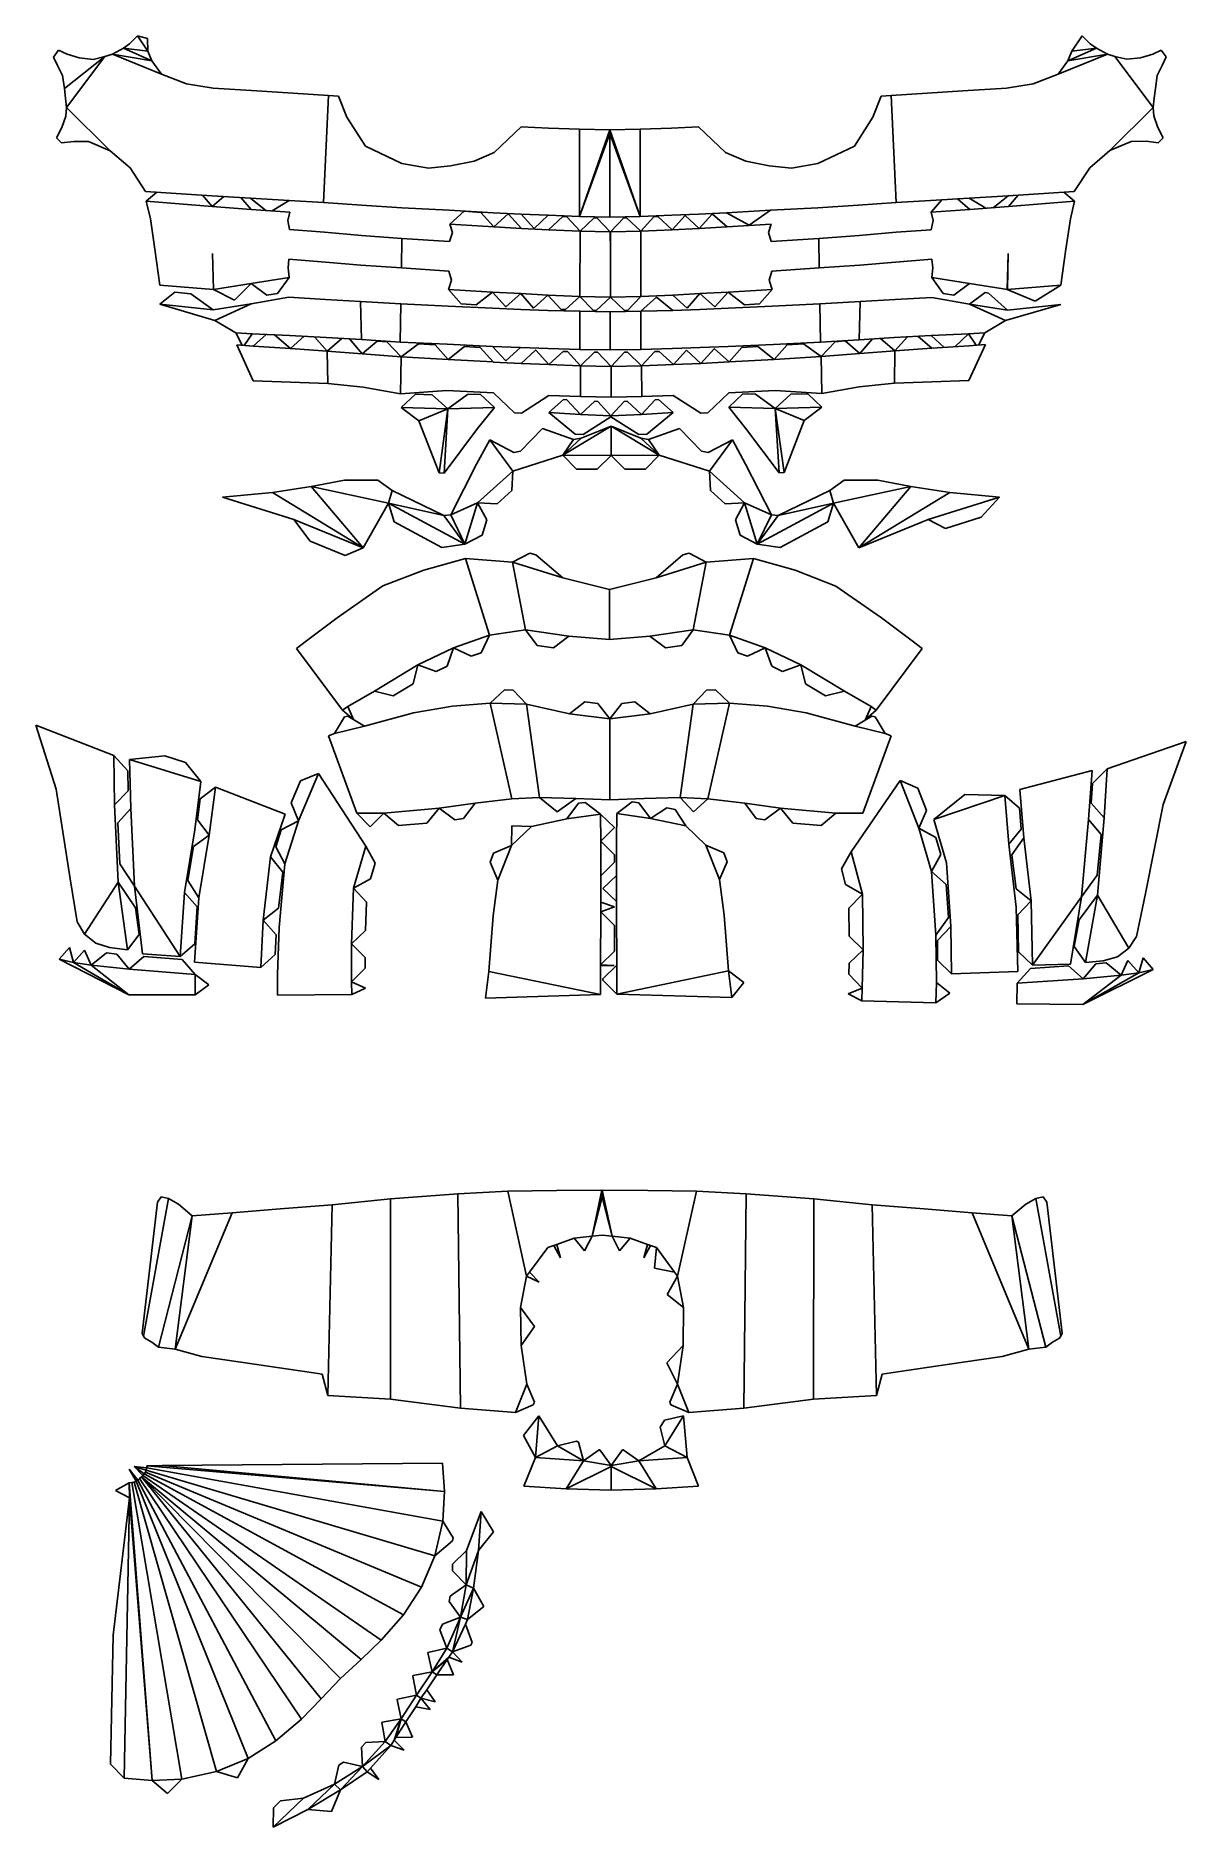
# Model space of a CAD drawing. Extents: x 45 to 463, y 102 to 754.
import ezdxf

# ---------------------------------------------------------------- set-up
doc = ezdxf.new("R2010")
doc.units = 0
doc.header["$MEASUREMENT"] = 0
for name, color, linetype in [('CutLine', 1, 'Continuous'), ('MountainLine', 5, 'Continuous'), ('ValleyLine', 5, 'Continuous')]:
    doc.layers.add(name, color=color, linetype=linetype)

msp = doc.modelspace()

# ---------------------------------------------------------------- linework, layer by layer
at = {"layer": 'CutLine', "linetype": 'Continuous'}
for p, q in [((78.76, 750.7), (76.46, 749.02)), ((81.61, 753.56), (78.76, 750.7)), ((85.3, 752.6), (81.61, 753.56)), ((85.39, 747.94), (85.3, 752.6)), ((425.3, 753.57), (421.51, 747.95)), ((428.15, 750.71), (425.3, 753.57)), ((430.44, 749.03), (428.15, 750.71)), ((52.93, 748.35), (51.05, 745.86)), ((51.05, 745.86), (52.56, 742.78)), ((55.99, 746.91), (52.93, 748.35)), ((60.41, 745.61), (55.99, 746.91)), ((65.44, 745.01), (60.41, 745.61)), ((69.73, 746.06), (65.44, 745.01)), ((72.49, 746.84), (69.73, 746.06)), ((76.46, 749.02), (72.49, 746.84)), ((86.81, 744.47), (85.39, 747.94)), ((90.39, 739.59), (86.81, 744.47)), ((420.09, 744.48), (416.51, 739.6)), ((421.51, 747.95), (420.09, 744.48)), ((434.42, 746.85), (430.44, 749.03)), ((437.18, 746.08), (434.42, 746.85)), ((441.47, 745.02), (437.18, 746.08)), ((446.5, 745.62), (441.47, 745.02)), ((450.91, 746.92), (446.5, 745.62)), ((453.98, 748.37), (450.91, 746.92)), ((455.86, 745.87), (453.98, 748.37)), ((454.34, 742.8), (455.86, 745.87)), ((52.56, 742.78), (54.38, 739.08)), ((54.38, 739.08), (55.02, 734.37)), ((99.47, 736.1), (90.39, 739.59)), ((416.51, 739.6), (407.44, 736.11)), ((451.88, 734.38), (452.53, 739.09)), ((452.53, 739.09), (454.34, 742.8)), ((55.02, 734.37), (55.48, 730.92)), ((55.48, 730.92), (55.77, 727.46)), ((109.14, 734.5), (99.47, 736.1)), ((125.03, 733.53), (109.14, 734.5)), ((138.08, 732.68), (125.03, 733.53)), ((151.13, 731.83), (138.08, 732.68)), ((154.72, 731.62), (151.13, 731.83)), ((157.78, 723.99), (154.72, 731.62)), ((352.19, 731.63), (349.12, 724)), ((355.78, 731.83), (352.19, 731.63)), ((368.82, 732.69), (355.78, 731.83)), ((381.87, 733.53), (368.82, 732.69)), ((397.77, 734.5), (381.87, 733.53)), ((407.44, 736.11), (397.77, 734.5)), ((451.13, 727.47), (451.43, 730.93)), ((451.43, 730.93), (451.88, 734.38)), ((55.58, 724.39), (54.1, 720.16)), ((55.77, 727.46), (55.58, 724.39)), ((164.52, 713.42), (157.79, 723.99)), ((349.12, 724), (342.39, 713.42)), ((451.32, 724.41), (451.13, 727.47)), ((452.81, 720.17), (451.32, 724.41)), ((54.1, 720.16), (52.17, 716.42)), ((221.22, 720.42), (211.35, 711.17)), ((231.07, 719.99), (221.22, 720.42)), ((242.44, 719.57), (231.07, 719.99)), ((253.47, 719.38), (242.44, 719.57)), ((264.47, 719.57), (253.45, 719.38)), ((253.46, 717.97), (253.47, 719.38)), ((275.83, 719.99), (264.47, 719.57)), ((285.69, 720.42), (275.83, 719.99)), ((295.56, 711.17), (285.69, 720.42)), ((454.73, 716.44), (452.81, 720.17)), ((52.17, 716.42), (53.96, 714.6)), ((53.96, 714.6), (58.42, 715.16)), ((58.42, 715.16), (63.78, 715.08)), ((63.78, 715.08), (71.62, 711.78)), ((71.62, 711.78), (78.92, 705.52)), ((177.82, 707.12), (164.52, 713.42)), ((211.35, 711.17), (204.03, 707.95)), ((302.88, 707.95), (295.56, 711.17)), ((342.39, 713.42), (329.09, 707.13)), ((427.99, 705.53), (435.29, 711.8)), ((435.29, 711.8), (443.13, 715.1)), ((443.13, 715.1), (448.49, 715.18)), ((448.49, 715.18), (452.94, 714.61)), ((452.94, 714.61), (454.73, 716.44)), ((78.92, 705.52), (84.55, 696.93)), ((187.45, 705.47), (177.82, 707.12)), ((195.48, 706.25), (187.45, 705.47)), ((204.03, 707.95), (195.48, 706.25)), ((311.42, 706.25), (302.88, 707.95)), ((319.47, 705.47), (311.42, 706.25)), ((329.09, 707.13), (319.47, 705.47)), ((422.37, 696.94), (427.99, 705.53)), ((84.55, 696.93), (108.61, 695.4)), ((88.63, 696.67), (84.79, 693.4)), ((84.79, 693.4), (86.31, 686.97)), ((108.82, 691.46), (105.29, 695.61)), ((108.61, 695.4), (122.71, 694.53)), ((113.07, 695.12), (108.82, 691.46)), ((122.91, 690.4), (119.17, 694.74)), ((122.71, 694.53), (128.33, 690)), ((130.61, 689.83), (136.79, 693.66)), ((136.79, 693.66), (149.31, 692.87)), ((149.31, 692.87), (163.13, 691.98)), ((163.13, 691.98), (177.82, 691.03)), ((177.82, 691.03), (195.02, 690.08)), ((311.9, 690.08), (329.1, 691.03)), ((329.1, 691.03), (343.78, 691.98)), ((343.78, 691.98), (357.6, 692.87)), ((357.6, 692.87), (370.12, 693.67)), ((370.12, 693.67), (384.2, 694.53)), ((374.23, 693.92), (370.29, 689.35)), ((384.35, 690.38), (379.86, 694.27)), ((384.2, 694.53), (390.19, 690.83)), ((398.44, 691.45), (384.35, 690.38)), ((392.87, 691.03), (398.31, 695.4)), ((398.31, 695.4), (422.37, 696.94)), ((402.01, 695.64), (398.44, 691.45)), ((422.47, 693.38), (418.58, 696.7)), ((420.95, 686.96), (422.47, 693.38)), ((86.31, 686.97), (87.92, 676)), ((136.97, 689.36), (122.91, 690.4)), ((136.26, 686.39), (136.97, 689.36)), ((136.87, 683.04), (136.26, 686.39)), ((195.02, 690.08), (211.05, 689.22)), ((200.5, 689.74), (195.18, 685.07)), ((195.18, 685.07), (196.15, 681.98)), ((206.53, 689.34), (200.5, 689.74)), ((211.2, 684.03), (206.53, 689.34)), ((211.05, 689.22), (221.17, 688.71)), ((216.47, 688.74), (211.2, 684.03)), ((216.61, 688.73), (216.47, 688.74)), ((221.32, 683.45), (216.61, 688.73)), ((221.17, 688.71), (225.87, 683.52)), ((225.87, 683.52), (230.96, 688.32)), ((230.96, 688.32), (242.44, 687.87)), ((236.32, 687.77), (231.1, 683)), ((237.82, 687.71), (236.32, 687.77)), ((242.58, 682.49), (237.82, 687.71)), ((242.44, 687.87), (253.46, 687.62)), ((247.72, 687.36), (242.6, 682.48)), ((248.73, 687.34), (247.72, 687.36)), ((253.61, 682.22), (248.73, 687.34)), ((253.46, 687.62), (264.46, 687.87)), ((258.53, 687.34), (253.65, 682.22)), ((259.53, 687.36), (258.53, 687.34)), ((264.65, 682.48), (259.53, 687.36)), ((264.46, 687.87), (275.94, 688.32)), ((269.44, 687.7), (264.67, 682.48)), ((270.93, 687.77), (269.44, 687.7)), ((276.15, 683), (270.93, 687.77)), ((275.95, 688.32), (285.73, 688.72)), ((280.81, 688.22), (276.15, 683)), ((285.93, 683.45), (280.81, 688.22)), ((285.73, 688.71), (295.86, 689.22)), ((290.64, 688.73), (285.93, 683.45)), ((290.78, 688.73), (290.64, 688.73)), ((296.06, 684.03), (290.78, 688.73)), ((295.86, 689.22), (304.15, 684.66)), ((312.08, 685.07), (296.05, 684.03)), ((304.15, 684.66), (311.9, 690.08)), ((311.1, 681.98), (312.08, 685.07)), ((370.29, 689.35), (370.99, 686.38)), ((370.99, 686.38), (370.38, 683.03)), ((419.34, 675.98), (420.95, 686.96)), ((149.62, 682.08), (136.87, 683.04)), ((163.12, 680.97), (149.62, 682.08)), ((177.82, 679.85), (163.12, 680.97)), ((195.1, 678.72), (177.82, 679.85)), ((196.15, 681.98), (195.1, 678.72)), ((231.1, 683.01), (221.32, 683.45)), ((242.6, 676.14), (242.58, 682.49)), ((242.6, 682.48), (242.58, 682.47)), ((253.65, 682.22), (253.61, 682.22)), ((253.61, 681.87), (253.61, 682.22)), ((253.61, 681.88), (253.65, 681.87)), ((253.65, 681.85), (253.61, 681.87)), ((253.65, 681.87), (253.63, 675.88)), ((264.67, 682.48), (264.65, 682.48)), ((264.65, 676.14), (264.65, 682.48)), ((312.15, 678.71), (311.1, 681.98)), ((329.44, 679.84), (312.15, 678.71)), ((344.13, 680.97), (329.44, 679.84)), ((357.64, 682.07), (344.13, 680.97)), ((370.38, 683.03), (357.64, 682.07)), ((87.92, 676), (89.78, 662.85)), ((109.23, 661.26), (108.89, 674.33)), ((136.36, 669.1), (136.71, 672.29)), ((136.71, 672.29), (149.94, 671.26)), ((242.6, 676.14), (242.6, 676.14)), ((264.65, 676.14), (264.65, 676.14)), ((357.31, 671.26), (370.54, 672.28)), ((370.54, 672.28), (370.89, 669.09)), ((398.36, 674.31), (398.02, 661.24)), ((417.48, 662.83), (419.34, 675.98)), ((132.58, 659.86), (136.74, 665.58)), ((136.74, 665.58), (136.36, 669.1)), ((149.94, 671.26), (162.86, 670.07)), ((162.86, 670.07), (177.65, 669.09)), ((177.65, 669.09), (194.88, 667.98)), ((194.88, 667.98), (195.82, 664.69)), ((311.44, 664.69), (312.38, 667.97)), ((312.38, 667.97), (329.61, 669.09)), ((329.61, 669.09), (344.39, 670.06)), ((344.39, 670.06), (357.31, 671.26)), ((370.89, 669.09), (370.51, 665.57)), ((370.51, 665.57), (374.67, 659.85)), ((95.23, 660.35), (89.73, 655.89)), ((89.78, 662.85), (109.23, 661.26)), ((101.06, 659.74), (95.23, 660.35)), ((109.15, 653.87), (101.06, 659.74)), ((109.2, 661.26), (109.21, 661.26)), ((109.21, 661.26), (116.87, 657.4)), ((116.87, 657.4), (122.99, 663.41)), ((136.64, 658.43), (122.93, 656.03)), ((122.99, 663.41), (128.71, 659.25)), ((128.71, 659.25), (132.58, 659.86)), ((150, 657.66), (136.64, 658.43)), ((195.82, 664.69), (194.71, 661.31)), ((194.71, 661.31), (199.41, 656.02)), ((204.79, 655.69), (210.8, 660.34)), ((210.8, 660.34), (215.51, 655.06)), ((215.75, 655.05), (221.03, 659.75)), ((221.03, 659.75), (225.72, 654.51)), ((225.72, 654.51), (230.92, 659.25)), ((230.92, 659.25), (235.69, 654.03)), ((237.32, 653.95), (242.54, 658.72)), ((242.54, 658.72), (247.43, 653.61)), ((248.5, 653.59), (253.62, 658.47)), ((253.62, 658.47), (253.65, 658.5)), ((253.63, 664.85), (253.65, 658.47)), ((253.65, 658.47), (258.76, 653.59)), ((259.84, 653.61), (264.72, 658.72)), ((270.35, 658.49), (264.69, 653.32)), ((264.72, 658.72), (276.34, 659.25)), ((276.31, 653.67), (270.35, 658.49)), ((276.34, 659.25), (281.54, 654.51)), ((281.54, 654.51), (286.22, 659.75)), ((286.22, 659.75), (291.5, 655.05)), ((291.75, 655.06), (296.46, 660.34)), ((296.46, 660.34), (302.47, 655.69)), ((307.84, 656.01), (312.54, 661.3)), ((312.54, 661.3), (311.44, 664.69)), ((370.58, 658.38), (357.22, 657.62)), ((384.29, 655.97), (370.58, 658.38)), ((374.67, 659.85), (378.55, 659.24)), ((378.55, 659.24), (384.27, 663.4)), ((384.27, 663.4), (398.04, 661.24)), ((390.01, 660.13), (384.29, 655.97)), ((391.22, 659.94), (390.01, 660.13)), ((398.07, 653.8), (391.22, 659.94)), ((398.02, 661.24), (408.15, 657.05)), ((398.04, 661.24), (398.05, 661.25)), ((408.15, 657.05), (417.48, 662.83)), ((89.73, 655.89), (109.8, 650.04)), ((122.93, 656.03), (109.15, 653.87)), ((162.7, 656.88), (150, 657.66)), ((177.39, 656.01), (162.7, 656.88)), ((194.68, 655.18), (177.39, 656.01)), ((210.77, 654.44), (194.68, 655.18)), ((199.41, 656.02), (204.79, 655.69)), ((221.01, 654.02), (210.77, 654.44)), ((215.51, 655.06), (215.75, 655.05)), ((230.91, 653.67), (221.01, 654.02)), ((242.53, 653.32), (230.91, 653.67)), ((235.69, 654.03), (237.32, 653.95)), ((253.61, 653.17), (242.53, 653.32)), ((247.43, 653.61), (248.5, 653.59)), ((264.69, 653.32), (253.61, 653.17)), ((258.76, 653.59), (259.84, 653.61)), ((286.2, 654.02), (276.31, 653.67)), ((296.45, 654.44), (286.2, 654.02)), ((291.5, 655.05), (291.75, 655.06)), ((312.54, 655.17), (296.45, 654.44)), ((302.47, 655.69), (307.84, 656.01)), ((329.82, 655.99), (312.54, 655.17)), ((344.53, 656.85), (329.82, 655.99)), ((357.22, 657.62), (344.53, 656.85)), ((397.42, 649.98), (417.49, 655.81)), ((417.49, 655.81), (398.07, 653.8)), ((109.8, 650.04), (117.37, 645.5)), ((117.37, 645.5), (119.7, 641)), ((387.56, 641.03), (389.85, 645.44)), ((389.85, 645.44), (397.42, 649.98)), ((123.68, 640.7), (117.74, 641.15)), ((117.74, 641.15), (123.74, 628.04)), ((120.46, 640.94), (123.31, 645.16)), ((123.31, 645.16), (136.85, 644.52)), ((128.47, 644.92), (123.68, 640.7)), ((137.21, 639.84), (131.43, 644.78)), ((136.85, 644.52), (150.3, 643.79)), ((142.27, 644.23), (137.21, 639.84)), ((150.64, 638.88), (146, 644.02)), ((150.3, 643.79), (163.05, 643.01)), ((155.97, 643.44), (150.64, 638.88)), ((158.75, 643.27), (158.68, 643.28)), ((163.38, 637.9), (158.75, 643.27)), ((163.05, 643.01), (177.21, 642.14)), ((168.75, 642.5), (163.38, 637.9)), ((172.36, 642.22), (168.75, 642.5)), ((177.52, 636.8), (172.36, 642.22)), ((177.21, 642.14), (194.28, 641.32)), ((183.87, 641.44), (177.52, 636.8)), ((189.88, 641.08), (183.87, 641.44)), ((194.58, 635.8), (189.88, 641.08)), ((194.28, 641.32), (210.72, 640.58)), ((200.58, 640.47), (194.58, 635.8)), ((206.29, 640.16), (200.58, 640.47)), ((211.01, 634.89), (206.29, 640.16)), ((210.72, 640.58), (215.52, 635.38)), ((215.73, 635.38), (220.93, 640.18)), ((220.93, 640.18), (230.96, 639.81)), ((226.44, 639.17), (221.22, 634.39)), ((226.48, 639.16), (226.44, 639.17)), ((231.25, 633.95), (226.48, 639.16)), ((230.96, 639.81), (242.5, 639.47)), ((242.5, 639.47), (253.61, 639.3)), ((253.61, 639.3), (264.71, 639.47)), ((264.71, 639.47), (276.26, 639.81)), ((276.26, 639.81), (286.29, 640.18)), ((281.33, 639.16), (276.56, 633.95)), ((281.37, 639.17), (281.33, 639.16)), ((286.58, 634.39), (281.37, 639.17)), ((286.29, 640.18), (296.49, 640.57)), ((291.33, 639.63), (286.58, 634.39)), ((291.54, 639.64), (291.33, 639.63)), ((296.78, 634.89), (291.54, 639.64)), ((296.49, 640.57), (312.94, 641.31)), ((301.49, 640.17), (296.78, 634.89)), ((307.21, 640.49), (301.49, 640.17)), ((313.22, 635.82), (307.21, 640.49)), ((312.94, 641.31), (330.01, 642.12)), ((317.91, 641.11), (313.22, 635.82)), ((323.92, 641.47), (317.91, 641.11)), ((330.28, 636.83), (323.92, 641.47)), ((330.01, 642.12), (344.16, 642.98)), ((335.43, 642.25), (330.28, 636.83)), ((339.04, 642.53), (335.43, 642.25)), ((344.41, 637.94), (339.04, 642.53)), ((344.16, 642.98), (356.91, 643.75)), ((349, 643.27), (344.41, 637.94)), ((357.15, 638.93), (351.88, 643.44)), ((356.91, 643.74), (370.36, 644.47)), ((361.73, 644.01), (357.15, 638.93)), ((370.58, 639.89), (365.59, 644.21)), ((370.36, 644.47), (375.07, 640.18)), ((384.12, 640.77), (370.58, 639.89)), ((378.9, 640.43), (383.91, 645.1)), ((383.91, 645.1), (386.7, 640.97)), ((384.06, 628.1), (390.05, 641.22)), ((390.05, 641.22), (384.12, 640.77)), ((221.22, 634.39), (211.01, 634.88)), ((215.52, 635.38), (215.73, 635.38)), ((236.43, 638.76), (231.25, 633.95)), ((237.98, 638.7), (236.43, 638.76)), ((242.79, 633.52), (237.98, 638.7)), ((247.89, 638.42), (242.79, 633.52)), ((248.99, 638.4), (247.89, 638.42)), ((253.9, 633.3), (248.99, 638.4)), ((253.91, 633.3), (253.9, 633.3)), ((253.91, 633.3), (253.9, 632.83)), ((258.82, 638.4), (253.91, 633.3)), ((259.91, 638.42), (258.82, 638.4)), ((265.01, 633.52), (259.91, 638.42)), ((269.82, 638.7), (265.01, 633.52)), ((271.37, 638.76), (269.82, 638.7)), ((276.56, 633.95), (271.37, 638.76)), ((123.74, 628.04), (137.26, 627.57)), ((137.26, 627.57), (150.85, 627.1)), ((150.85, 627.1), (163.65, 625.77)), ((163.65, 625.77), (177.24, 623.32)), ((330.56, 623.36), (344.14, 625.81)), ((344.14, 625.81), (356.95, 627.15)), ((356.95, 627.15), (370.54, 627.63)), ((370.54, 627.63), (384.06, 628.1)), ((177.24, 623.32), (194.18, 624.51)), ((182.7, 623.17), (177.56, 618.32)), ((188.82, 622.99), (182.7, 623.17)), ((194.54, 617.82), (188.82, 622.99)), ((194.18, 624.51), (211.08, 623.65)), ((201.64, 623.04), (194.54, 617.82)), ((206.3, 623.17), (201.64, 623.04)), ((211.44, 618.32), (206.3, 623.17)), ((211.08, 623.65), (218.76, 616.42)), ((221.27, 616.28), (231.28, 622.73)), ((236.56, 621.19), (231.24, 616.53)), ((231.28, 622.73), (242.77, 622.35)), ((237.75, 621.11), (236.56, 621.19)), ((242.72, 615.77), (237.75, 621.11)), ((248, 620.57), (242.72, 615.77)), ((242.77, 622.35), (253.9, 622.12)), ((249.04, 620.53), (248, 620.57)), ((253.84, 615.34), (249.04, 620.53)), ((258.65, 620.53), (253.84, 615.34)), ((253.9, 622.12), (265.04, 622.35)), ((259.69, 620.57), (258.65, 620.53)), ((264.97, 615.77), (259.69, 620.57)), ((269.94, 621.11), (264.97, 615.77)), ((265.04, 622.35), (276.52, 622.73)), ((271.12, 621.19), (269.94, 621.11)), ((276.44, 616.53), (271.12, 621.19)), ((276.52, 622.73), (286.53, 616.28)), ((289.06, 616.42), (296.73, 623.65)), ((301.81, 623.33), (296.67, 618.48)), ((296.73, 623.65), (313.62, 624.53)), ((306.47, 623.19), (301.81, 623.33)), ((313.58, 617.98), (306.47, 623.19)), ((319.3, 623.15), (313.58, 617.98)), ((313.62, 624.53), (330.56, 623.36)), ((325.4, 623.33), (319.3, 623.15)), ((330.55, 618.48), (325.4, 623.33)), ((177.56, 618.32), (183.99, 613.42)), ((183.99, 613.42), (191.32, 594.53)), ((205.28, 610.67), (211.44, 618.32)), ((218.76, 616.42), (221.27, 616.28)), ((231.24, 616.53), (240.79, 608.63)), ((243.71, 608.47), (253.84, 614.98)), ((253.84, 614.98), (263.98, 608.47)), ((266.89, 608.63), (276.44, 616.53)), ((286.53, 616.28), (289.06, 616.42)), ((296.67, 618.48), (302.83, 610.83)), ((316.8, 594.69), (324.12, 613.58)), ((324.12, 613.58), (330.55, 618.48)), ((193.13, 594.45), (205.28, 610.67)), ((209.73, 606.51), (204.95, 597.67)), ((218.53, 601.92), (209.73, 606.51)), ((228.98, 610.72), (220.92, 602.43)), ((240.27, 606.72), (228.98, 610.72)), ((243.06, 607.16), (240.27, 606.72)), ((240.79, 608.63), (243.71, 608.47)), ((253.87, 611.57), (243.06, 607.16)), ((264.69, 607.16), (253.87, 611.57)), ((263.98, 608.47), (266.89, 608.63)), ((267.48, 606.72), (264.69, 607.16)), ((278.77, 610.72), (267.48, 606.72)), ((286.81, 602.44), (278.77, 610.72)), ((298.02, 606.51), (289.22, 601.92)), ((302.8, 597.67), (298.02, 606.51)), ((302.83, 610.83), (314.99, 594.61)), ((218.12, 595.21), (236.36, 600.97)), ((220.92, 602.43), (218.53, 601.92)), ((236.36, 600.97), (241.31, 595.92)), ((248.83, 595.85), (253.87, 600.8)), ((253.87, 600.8), (258.92, 595.85)), ((266.44, 595.92), (271.39, 600.97)), ((271.39, 600.97), (289.63, 595.21)), ((289.22, 601.92), (286.81, 602.44)), ((191.32, 594.53), (193.13, 594.45)), ((204.95, 597.67), (195.57, 579.28)), ((217.75, 588.14), (218.12, 595.21)), ((241.31, 595.92), (248.83, 595.85)), ((258.92, 595.85), (266.44, 595.92)), ((289.63, 595.21), (289.99, 588.14)), ((312.18, 579.28), (302.8, 597.67)), ((314.99, 594.61), (316.8, 594.69)), ((130.67, 587.39), (112.51, 585.73)), ((144.83, 589.56), (130.67, 587.39)), ((156.86, 591.9), (144.83, 589.56)), ((169.03, 591.9), (156.86, 591.9)), ((174.2, 588.11), (169.03, 591.9)), ((193.08, 579.04), (174.2, 588.11)), ((212.41, 583.33), (217.75, 588.14)), ((289.99, 588.14), (295.34, 583.32)), ((333.52, 588.14), (314.65, 579.04)), ((338.7, 591.94), (333.52, 588.14)), ((350.87, 591.93), (338.7, 591.94)), ((362.91, 589.59), (350.87, 591.93)), ((377.06, 587.41), (362.91, 589.59)), ((395.22, 585.74), (377.06, 587.41)), ((112.51, 585.73), (138.47, 577.51)), ((163.7, 567.27), (172.93, 583.48)), ((172.93, 583.48), (174.97, 576.71)), ((205.35, 583.69), (212.41, 583.33)), ((208.64, 577.43), (205.35, 583.69)), ((295.34, 583.32), (302.4, 583.69)), ((302.4, 583.69), (299.11, 577.43)), ((332.77, 576.75), (334.8, 583.52)), ((334.8, 583.52), (344.02, 567.31)), ((388.45, 578.36), (395.22, 585.74)), ((138.47, 577.51), (144.47, 569.68)), ((174.97, 576.71), (192.31, 567.43)), ((195.57, 579.28), (193.08, 579.04)), ((206.93, 571.91), (208.64, 577.43)), ((299.11, 577.43), (300.82, 571.91)), ((314.65, 579.04), (312.18, 579.28)), ((315.44, 567.44), (332.77, 576.75)), ((344.02, 567.31), (369.25, 577.53)), ((369.25, 577.53), (375.53, 574.27)), ((375.53, 574.27), (388.45, 578.36)), ((144.47, 569.68), (157.19, 564.52)), ((157.19, 564.52), (163.7, 567.27)), ((192.31, 567.43), (200.67, 568.62)), ((200.67, 568.62), (206.93, 571.91)), ((300.82, 571.91), (307.08, 568.62)), ((307.08, 568.62), (315.44, 567.44)), ((200.89, 563.43), (185.72, 559.1)), ((218.04, 562.08), (200.89, 563.43)), ((224.3, 565.36), (218.04, 562.08)), ((226.52, 564.66), (224.3, 565.36)), ((236.29, 556.36), (226.52, 564.66)), ((280.02, 564.66), (270.26, 556.36)), ((282.24, 565.36), (280.02, 564.66)), ((288.51, 562.08), (282.24, 565.36)), ((305.65, 563.42), (288.51, 562.08)), ((320.82, 559.09), (305.65, 563.42)), ((185.72, 559.1), (170.86, 553.38)), ((253.28, 552.09), (236.29, 556.36)), ((270.26, 556.36), (253.27, 552.09)), ((335.68, 553.37), (320.82, 559.09)), ((170.86, 553.38), (154.25, 541.79)), ((352.29, 541.78), (335.68, 553.37)), ((154.25, 541.79), (143.14, 533.41)), ((363.41, 533.4), (352.29, 541.78)), ((206.59, 529.07), (209.63, 535.45)), ((209.63, 535.45), (222.74, 537.45)), ((222.74, 537.45), (226.95, 531.77)), ((232.88, 530.88), (238.56, 535.09)), ((238.56, 535.09), (253.27, 533.87)), ((253.27, 533.87), (267.99, 535.09)), ((267.99, 535.09), (273.67, 530.88)), ((279.59, 531.77), (283.79, 537.45)), ((283.79, 537.45), (296.91, 535.45)), ((296.91, 535.45), (299.96, 529.07)), ((143.14, 533.41), (139.47, 530.68)), ((139.47, 530.68), (156.24, 508.15)), ((194.22, 524.18), (196.6, 530.84)), ((196.6, 530.84), (202.98, 527.79)), ((202.98, 527.79), (206.59, 529.07)), ((226.95, 531.77), (232.88, 530.88)), ((273.67, 530.88), (279.59, 531.77)), ((299.96, 529.07), (303.56, 527.79)), ((303.56, 527.79), (309.94, 530.83)), ((309.94, 530.83), (312.32, 524.17)), ((350.3, 508.14), (367.07, 530.67)), ((367.07, 530.67), (363.41, 533.4)), ((181.89, 517.81), (183.6, 524.67)), ((183.6, 524.67), (190.26, 522.3)), ((190.26, 522.3), (194.22, 524.18)), ((312.32, 524.17), (316.29, 522.29)), ((316.29, 522.29), (322.95, 524.67)), ((322.95, 524.67), (324.65, 517.81)), ((158.09, 509.54), (167.79, 515.16)), ((167.79, 515.16), (174.65, 513.46)), ((174.65, 513.46), (181.89, 517.81)), ((215.06, 515.62), (209.91, 510.76)), ((218.32, 515.52), (215.06, 515.62)), ((223.17, 510.38), (218.32, 515.52)), ((288.54, 515.52), (283.69, 510.38)), ((291.81, 515.62), (288.54, 515.52)), ((296.95, 510.76), (291.81, 515.62)), ((324.65, 517.81), (331.89, 513.45)), ((331.89, 513.45), (338.75, 515.16)), ((338.75, 515.16), (348.45, 509.53)), ((160.15, 504.83), (158.09, 509.54)), ((196.14, 509.61), (181.96, 507.16)), ((209.91, 510.76), (196.14, 509.61)), ((238.79, 506.9), (223.17, 510.38)), ((244.37, 511.24), (238.79, 506.9)), ((249.09, 510.65), (244.37, 511.24)), ((253.43, 505.07), (249.09, 510.65)), ((257.78, 510.65), (253.44, 505.07)), ((262.5, 511.24), (257.78, 510.65)), ((268.08, 506.9), (262.5, 511.24)), ((283.69, 510.38), (268.08, 506.9)), ((310.73, 509.61), (296.95, 510.76)), ((324.91, 507.16), (310.73, 509.61)), ((348.45, 509.53), (346.39, 504.83)), ((44.63, 502.78), (52.07, 479.5)), ((72.97, 491.66), (44.63, 502.78)), ((156.9, 505.73), (153.26, 499.67)), ((156.24, 508.15), (160.15, 504.83)), ((158.07, 506.03), (156.9, 505.73)), ((164.14, 502.39), (158.07, 506.03)), ((181.96, 507.16), (164.14, 502.39)), ((342.73, 502.39), (324.91, 507.16)), ((348.79, 506.02), (342.73, 502.39)), ((346.39, 504.83), (350.3, 508.14)), ((349.97, 505.73), (348.79, 506.02)), ((353.6, 499.67), (349.97, 505.73)), ((153.26, 499.67), (151.09, 498.86)), ((151.09, 498.86), (161.41, 470.75)), ((345.45, 470.74), (355.77, 498.86)), ((355.77, 498.86), (353.6, 499.67)), ((463.08, 496.83), (434.31, 486.88)), ((454.69, 473.87), (463.08, 496.83)), ((78.07, 486.06), (72.97, 491.66)), ((91.5, 491.53), (78.66, 490.27)), ((78.66, 490.27), (79.15, 472.38)), ((99.11, 489.17), (91.5, 491.53)), ((104.68, 482.22), (99.11, 489.17)), ((78.2, 478.86), (78.07, 486.06)), ((140.87, 482.44), (137.5, 474.47)), ((147.42, 485.09), (140.87, 482.44)), ((164.62, 458.74), (147.42, 485.09)), ((358.99, 482.56), (341.2, 456.59)), ((365.48, 479.75), (358.99, 482.56)), ((428.86, 486.23), (402.52, 479.32)), ((427.6, 468.38), (428.86, 486.23)), ((434.31, 486.88), (428.98, 481.5)), ((52.07, 479.5), (57.09, 446.83)), ((73.29, 473.77), (78.2, 478.86)), ((102.41, 464.67), (104.68, 482.22)), ((104.37, 475.89), (103.38, 468.26)), ((109.97, 480.2), (104.37, 475.89)), ((135.34, 470.33), (109.97, 480.2)), ((204.39, 474.39), (217.78, 475.92)), ((217.78, 475.92), (227.87, 476.37)), ((227.87, 476.37), (234.33, 471.23)), ((234.33, 471.23), (241.01, 476.09)), ((241.01, 476.09), (253.43, 475.62)), ((253.43, 475.62), (265.86, 476.09)), ((265.86, 476.09), (278.99, 476.37)), ((278.99, 476.37), (283.81, 471.15)), ((283.81, 471.15), (289.08, 475.93)), ((289.08, 475.93), (302.48, 474.39)), ((368.67, 471.71), (365.48, 479.75)), ((382.56, 477.46), (371.28, 468.35)), ((397.06, 477.1), (382.56, 477.46)), ((402.47, 472.55), (397.06, 477.1)), ((402.52, 479.32), (404.02, 461.69)), ((428.98, 481.5), (428.56, 474.31)), ((74.56, 445.57), (73.29, 473.77)), ((79.15, 472.38), (74.4, 467.14)), ((130.02, 454.78), (135.34, 470.33)), ((137.5, 474.47), (140.16, 467.92)), ((161.41, 470.75), (166.28, 465.73)), ((166.28, 465.73), (171.19, 470.7)), ((171.19, 470.7), (176.61, 466.17)), ((186.87, 467.09), (191.4, 472.51)), ((191.4, 472.51), (197.07, 468.28)), ((200.16, 468.73), (204.39, 474.39)), ((242.01, 474.29), (237.77, 468.63)), ((244.41, 474.63), (242.01, 474.29)), ((250.07, 470.4), (244.41, 474.63)), ((255.12, 465.52), (250.07, 470.4)), ((255.92, 470.58), (255.82, 460.74)), ((261.58, 474.82), (255.92, 470.58)), ((263.99, 474.47), (261.58, 474.82)), ((268.22, 468.81), (263.99, 474.47)), ((274.15, 472.67), (268.22, 468.81)), ((277.21, 472.02), (274.15, 472.67)), ((281.07, 466.1), (277.21, 472.02)), ((302.48, 474.39), (306.71, 468.73)), ((309.8, 468.28), (315.47, 472.51)), ((315.47, 472.51), (320, 467.09)), ((330.25, 466.17), (335.68, 470.7)), ((335.68, 470.7), (345.45, 470.74)), ((365.87, 465.22), (368.67, 471.71)), ((403.12, 464.88), (402.47, 472.55)), ((428.56, 474.31), (433.26, 469.02)), ((448.33, 441.43), (454.69, 473.87)), ((74.4, 467.14), (75.14, 452.27)), ((98.69, 441.88), (102.41, 464.67)), ((103.38, 468.26), (107.69, 462.66)), ((133.89, 464.65), (131.96, 458.51)), ((140.16, 467.92), (133.89, 464.65)), ((176.61, 466.17), (186.87, 467.09)), ((197.07, 468.28), (200.16, 468.73)), ((217.77, 466), (217.62, 458.93)), ((217.84, 466.07), (217.77, 466)), ((224.91, 465.91), (217.84, 466.07)), ((237.77, 468.63), (224.91, 465.91)), ((250.17, 460.55), (255.12, 465.52)), ((288.38, 459.11), (281.07, 466.1)), ((306.71, 468.73), (309.8, 468.28)), ((320, 467.09), (330.25, 466.17)), ((372.06, 461.81), (365.87, 465.22)), ((371.28, 468.35), (375.9, 452.59)), ((398.56, 459.48), (403.12, 464.88)), ((432.11, 462.94), (427.6, 468.39)), ((430.73, 448.12), (432.11, 462.94)), ((433.26, 469.02), (430.81, 440.9)), ((101.95, 458.53), (99.93, 446.18)), ((107.69, 462.66), (101.95, 458.53)), ((131.96, 458.51), (135.23, 452.24)), ((168.01, 452.53), (164.62, 458.74)), ((217.62, 458.93), (211.13, 456.11)), ((255.15, 455.54), (250.17, 460.55)), ((255.82, 460.74), (255.86, 448.08)), ((294.86, 456.3), (288.38, 459.11)), ((296.14, 453.06), (294.86, 456.3)), ((341.2, 456.59), (337.67, 450.47)), ((373.85, 455.64), (372.06, 461.81)), ((401.29, 436.55), (398.56, 459.48)), ((404.02, 461.69), (399.72, 455.54)), ((75.14, 452.27), (80.54, 444.19)), ((134.42, 449.25), (130.02, 454.78)), ((135.23, 452.24), (133.09, 429.13)), ((166.35, 446.85), (168.01, 452.53)), ((211.13, 456.11), (209.85, 452.87)), ((209.85, 452.87), (212.67, 446.39)), ((250.13, 447.89), (255.15, 452.88)), ((255.15, 452.88), (255.15, 455.54)), ((293.32, 446.57), (296.14, 453.06)), ((337.67, 450.47), (339.21, 444.75)), ((370.44, 449.45), (373.85, 455.64)), ((375.9, 452.59), (377.53, 429.43)), ((399.72, 455.54), (401.19, 443.14)), ((57.09, 446.83), (59.71, 431.16)), ((80.89, 436.23), (74.56, 445.57)), ((80.54, 444.19), (83.43, 419.49)), ((99.93, 446.18), (103.96, 439.87)), ((132.92, 436.12), (134.42, 449.25)), ((160.14, 443.46), (166.35, 446.85)), ((164.97, 438.29), (160.14, 443.46)), ((212.67, 446.39), (210.94, 433.38)), ((250.13, 438.34), (250.13, 447.89)), ((255.86, 448.08), (250.87, 443.3)), ((250.87, 443.3), (255.87, 438.53)), ((295.06, 433.56), (293.32, 446.57)), ((339.21, 444.75), (345.34, 441.22)), ((375.78, 444.81), (370.44, 449.45)), ((376.62, 432.79), (375.78, 444.81)), ((424.98, 440.28), (430.73, 448.12)), ((103.36, 436.57), (98.69, 441.88)), ((103.96, 439.87), (102.35, 416.52)), ((164.61, 428.04), (164.97, 438.29)), ((255.12, 436.59), (250.13, 438.34)), ((255.87, 438.53), (255.87, 435.03)), ((345.34, 441.22), (340.4, 436.15)), ((401.19, 443.14), (406.75, 438.76)), ((406.75, 438.76), (401.85, 433.66)), ((421.03, 415.73), (424.98, 440.28)), ((430.81, 440.9), (424.11, 431.84)), ((445.07, 425.89), (448.33, 441.43)), ((59.71, 431.16), (62.37, 426.69)), ((82.22, 426.57), (80.89, 436.23)), ((102.5, 423.19), (103.36, 436.57)), ((127.38, 431.72), (132.92, 436.12)), ((132.09, 426.45), (127.38, 431.72)), ((210.94, 433.38), (209.4, 413.14)), ((250.12, 434.85), (255.12, 436.59)), ((255.11, 429.83), (250.12, 434.85)), ((255.87, 435.03), (255.94, 415.7)), ((296.59, 413.33), (295.06, 433.56)), ((340.4, 436.15), (340.53, 425.9)), ((372.07, 426.29), (376.62, 432.79)), ((401.87, 413.15), (401.29, 436.55)), ((401.85, 433.66), (402.13, 420.25)), ((424.11, 431.84), (422.38, 422.23)), ((62.37, 426.69), (66.41, 423.44)), ((77.95, 420.94), (82.22, 426.57)), ((131.7, 419.29), (132.09, 426.45)), ((133.09, 429.13), (132.51, 411.97)), ((159.44, 423.22), (164.61, 428.04)), ((255.07, 420.49), (255.11, 429.83)), ((340.53, 425.9), (345.59, 420.96)), ((372.26, 409.12), (372.07, 426.29)), ((377.53, 429.43), (372.59, 424.38)), ((372.59, 424.38), (372.67, 417.21)), ((442.23, 421.53), (445.07, 425.89)), ((56.91, 421.87), (53.16, 417.62)), ((53.16, 417.62), (78.51, 404.59)), ((58.36, 416.39), (56.91, 421.87)), ((62.35, 420.83), (58.36, 416.39)), ((64.81, 415.39), (62.35, 420.83)), ((70.3, 419.84), (64.81, 415.39)), ((66.41, 423.44), (71.48, 421.79)), ((74.08, 419.44), (70.3, 419.84)), ((71.48, 421.79), (77.95, 420.94)), ((78.53, 413.94), (74.08, 419.44)), ((83.91, 418.52), (78.53, 413.94)), ((83.43, 419.49), (97.19, 418.52)), ((97.81, 417.41), (83.91, 418.52)), ((97.19, 418.52), (102.5, 423.19)), ((102.61, 412), (97.81, 417.41)), ((126.43, 414.58), (131.7, 419.29)), ((164.46, 418.24), (159.44, 423.22)), ((164.48, 414.32), (164.46, 418.24)), ((250.05, 415.51), (255.07, 420.49)), ((345.59, 420.96), (340.46, 416.1)), ((372.67, 417.21), (377.73, 412.27)), ((402.13, 420.25), (407.23, 415.36)), ((422.38, 422.23), (426.42, 416.42)), ((432.92, 417.01), (438.06, 418.45)), ((438.06, 418.45), (442.23, 421.53)), ((447.38, 418.12), (445.86, 412.66)), ((451.07, 413.82), (447.38, 418.12)), ((102.35, 416.52), (126.43, 414.58)), ((107.6, 408.28), (102.61, 412)), ((132.51, 411.97), (132.56, 404.53)), ((159.51, 409.29), (164.48, 414.32)), ((209.4, 413.14), (208.16, 403.44)), ((255.05, 415.32), (250.05, 415.51)), ((250.05, 415.25), (255.05, 415.32)), ((250.07, 404.71), (250.05, 415.25)), ((255.94, 415.44), (250.93, 410.45)), ((255.94, 415.7), (255.94, 415.44)), ((302.16, 409.11), (296.59, 413.33)), ((340.46, 416.1), (340.35, 412.18)), ((340.35, 412.18), (345.21, 407.05)), ((377.73, 412.27), (401.87, 413.15)), ((406.42, 414.17), (401.55, 408.83)), ((420.33, 415.12), (406.42, 414.17)), ((407.23, 415.36), (421.03, 415.73)), ((425.65, 410.47), (420.33, 415.12)), ((425.55, 401.12), (451.07, 413.82)), ((430.17, 415.91), (425.65, 410.47)), ((426.42, 416.42), (432.92, 417.01)), ((433.96, 416.26), (430.17, 415.91)), ((439.4, 411.74), (433.96, 416.26)), ((441.92, 417.15), (439.4, 411.74)), ((445.86, 412.66), (441.92, 417.15)), ((78.51, 404.59), (102.6, 404.56)), ((102.6, 404.56), (107.6, 408.28)), ((132.56, 404.53), (159.54, 404.72)), ((164.52, 407.04), (159.51, 409.29)), ((159.54, 404.72), (164.52, 407.04)), ((208.16, 403.44), (250.07, 404.71)), ((250.93, 410.45), (250.93, 409.91)), ((250.93, 409.91), (255.92, 404.9)), ((255.92, 404.9), (297.82, 403.63)), ((297.82, 403.63), (302.16, 409.11)), ((345.21, 407.05), (340.15, 404.91)), ((340.15, 404.91), (345.08, 402.48)), ((372.04, 401.68), (377.15, 405.26)), ((377.15, 405.26), (372.26, 409.12)), ((401.55, 408.83), (401.47, 401.39)), ((345.08, 402.48), (372.04, 401.68)), ((401.47, 401.39), (425.55, 401.12)), ((216.27, 333.18), (198.17, 332.16)), ((234.02, 333.46), (216.27, 333.18)), ((250.57, 333.58), (234.02, 333.46)), ((250.63, 330.96), (250.57, 333.58)), ((250.68, 333.58), (250.58, 333.55)), ((267.24, 333.46), (250.68, 333.58)), ((284.99, 333.18), (267.24, 333.46)), ((303.08, 332.16), (284.99, 333.18)), ((88.84, 329.21), (83.32, 281.54)), ((90.22, 331.09), (88.84, 329.21)), ((92.91, 330.5), (90.22, 331.09)), ((96.51, 328.46), (92.91, 330.5)), ((101.54, 324.2), (96.51, 328.46)), ((133.48, 326.7), (116.06, 325.27)), ((152.45, 328.24), (133.48, 326.7)), ((173.62, 330.4), (152.45, 328.24)), ((198.17, 332.16), (173.62, 330.4)), ((327.64, 330.4), (303.08, 332.16)), ((348.81, 328.24), (327.64, 330.4)), ((367.77, 326.7), (348.81, 328.24)), ((385.19, 325.27), (367.77, 326.7)), ((404.74, 328.46), (399.72, 324.19)), ((408.34, 330.5), (404.74, 328.46)), ((411.03, 331.08), (408.34, 330.5)), ((412.41, 329.21), (411.03, 331.08)), ((417.93, 281.54), (412.41, 329.21)), ((116.06, 325.27), (101.54, 324.2)), ((399.72, 324.19), (385.19, 325.27)), ((230.9, 312.64), (233.06, 313.39)), ((233.06, 313.39), (235.43, 308.95)), ((234.13, 313.81), (240.42, 316.05)), ((235.43, 308.95), (234.13, 313.81)), ((240.42, 316.05), (244.26, 311.45)), ((244.26, 311.45), (246.97, 316.79)), ((246.97, 316.79), (250.63, 317.16)), ((250.63, 317.16), (254.29, 316.79)), ((254.29, 316.79), (256.99, 311.45)), ((256.99, 311.45), (260.82, 316.05)), ((260.82, 316.05), (267.13, 313.81)), ((267.13, 313.81), (265.83, 308.95)), ((265.83, 308.95), (268.2, 313.39)), ((268.2, 313.39), (270.36, 312.64)), ((224.24, 303.74), (230.9, 312.64)), ((270.36, 312.64), (269.68, 305.19)), ((220.98, 290.81), (223.16, 302.22)), ((223.16, 302.22), (227.77, 300.08)), ((227.77, 300.08), (224.24, 303.74)), ((269.68, 305.19), (277.01, 303.74)), ((278.1, 302.22), (274.27, 295.58)), ((277.01, 303.74), (278.1, 302.22)), ((274.27, 295.58), (280.26, 290.81)), ((226.07, 283.95), (220.98, 290.81)), ((280.26, 290.81), (280.1, 276.96)), ((83.32, 281.54), (83.81, 280.43)), ((83.81, 280.43), (84.24, 279.68)), ((221.15, 276.96), (226.07, 283.95)), ((417.01, 279.68), (417.44, 280.42)), ((417.44, 280.42), (417.93, 281.54)), ((84.24, 279.68), (86.82, 278.17)), ((86.82, 278.17), (89.2, 276.41)), ((89.2, 276.41), (95.37, 275.73)), ((95.37, 275.73), (105.06, 273.02)), ((223.25, 262.93), (221.15, 276.96)), ((280.1, 276.96), (274.11, 270.69)), ((396.19, 273.02), (405.88, 275.73)), ((405.88, 275.73), (412.05, 276.41)), ((412.05, 276.41), (414.43, 278.17)), ((414.43, 278.17), (417.01, 279.68)), ((105.06, 273.02), (119.23, 270.95)), ((119.23, 270.95), (132.45, 269)), ((132.45, 269), (145.66, 267.03)), ((274.11, 270.69), (278.01, 262.93)), ((355.59, 267.03), (368.8, 269)), ((368.8, 269), (382.02, 270.95)), ((382.02, 270.95), (396.19, 273.02)), ((145.66, 267.03), (148.78, 266.59)), ((148.78, 266.59), (150.8, 258.82)), ((226.02, 256.43), (223.25, 262.93)), ((278.01, 262.93), (275.24, 256.43)), ((350.45, 258.82), (352.47, 266.59)), ((352.47, 266.59), (355.59, 267.03)), ((150.8, 258.82), (173.69, 257.45)), ((173.69, 257.45), (199.11, 254.18)), ((219.08, 252.59), (225.59, 255.36)), ((225.59, 255.36), (226.02, 256.43)), ((275.24, 256.43), (275.67, 255.36)), ((275.67, 255.36), (282.18, 252.59)), ((302.13, 254.18), (327.57, 257.45)), ((327.57, 257.45), (350.45, 258.82)), ((199.11, 254.18), (219.08, 252.59)), ((227.65, 251.4), (222.02, 244.24)), ((234.44, 240.44), (227.65, 251.4)), ((273.32, 249.79), (271.79, 247.32)), ((280.2, 251.4), (273.32, 249.79)), ((281.52, 236.22), (280.2, 251.4)), ((282.18, 252.59), (302.13, 254.18)), ((222.02, 244.24), (226.34, 236.22)), ((241.28, 242.24), (234.44, 240.44)), ((242.01, 241.82), (241.28, 242.24)), ((243.82, 234.98), (242.01, 241.82)), ((271.79, 247.32), (273.41, 240.44)), ((226.34, 236.22), (222.2, 225.86)), ((249.58, 239.08), (243.82, 234.98)), ((249.83, 239.04), (249.58, 239.08)), ((253.93, 233.29), (249.83, 239.04)), ((258.03, 239.04), (253.93, 233.28)), ((258.27, 239.08), (258.03, 239.04)), ((264.03, 234.98), (258.27, 239.08)), ((273.41, 240.44), (264.03, 234.98)), ((285.66, 225.86), (281.52, 236.22)), ((81.77, 228.04), (78.64, 231.96)), ((78.64, 231.96), (81.12, 227.6)), ((84.95, 232.48), (80.38, 232.96)), ((80.38, 232.96), (84.79, 231.69)), ((80.38, 232.96), (83.5, 229.69)), ((84.02, 230.27), (80.59, 232.9)), ((82.37, 228.57), (81.77, 228.04)), ((83.05, 229.21), (82.37, 228.57)), ((83.5, 229.69), (83.05, 229.21)), ((84.48, 230.92), (84.02, 230.27)), ((84.79, 231.69), (84.48, 230.92)), ((85.05, 233.16), (84.95, 232.48)), ((90.54, 233.35), (85.05, 233.16)), ((192.58, 234.13), (90.54, 233.35)), ((193.23, 223.89), (192.58, 234.13)), ((253.92, 233.28), (253.93, 232.94)), ((78.61, 227.06), (73.64, 224.26)), ((73.64, 224.26), (78.67, 221.56)), ((79.56, 227.15), (78.61, 227.06)), ((80.35, 227.3), (79.56, 227.15)), ((81.12, 227.6), (80.35, 227.3)), ((192.71, 213.05), (193.23, 223.89)), ((222.2, 225.86), (237.59, 224.81)), ((237.59, 224.81), (253.93, 224.31)), ((253.93, 224.31), (270.27, 224.81)), ((270.27, 224.81), (285.66, 225.86)), ((78.67, 221.56), (72.71, 171.58)), ((206.65, 216.6), (201.25, 202.35)), ((211.15, 209.18), (206.65, 216.6)), ((196.41, 207.03), (192.71, 213.05)), ((205.67, 202.45), (211.15, 209.18)), ((189.72, 200.5), (196.14, 205.87)), ((196.14, 205.87), (196.41, 207.03)), ((201.25, 202.35), (196.2, 197.41)), ((203.82, 188.73), (205.67, 202.45)), ((184.93, 189.07), (189.72, 200.5)), ((196.2, 197.41), (196.17, 195.01)), ((178.32, 179.02), (184.93, 189.07)), ((201.11, 189.96), (195.36, 185.84)), ((196.17, 195.01), (201.11, 189.96)), ((195.36, 185.84), (195.03, 183.84)), ((195.03, 183.84), (199.15, 178.09)), ((207.64, 182.08), (203.82, 188.73)), ((170.31, 169.74), (178.32, 179.02)), ((199.15, 178.09), (192.53, 175.59)), ((200.89, 175.62), (201.63, 177.32)), ((201.63, 177.32), (207.64, 182.08)), ((72.71, 171.58), (71.82, 124.64)), ((162.95, 162.8), (170.31, 169.74)), ((192.53, 175.59), (191.6, 173.53)), ((191.6, 173.53), (194.11, 166.91)), ((203.33, 168.98), (200.89, 175.62)), ((187.23, 165.27), (187.17, 165.16)), ((187.17, 165.16), (188.81, 158.29)), ((194.11, 166.91), (187.23, 165.27)), ((194.27, 162.7), (194.92, 163.65)), ((194.92, 163.65), (199.68, 161.73)), ((196.22, 165.52), (202.86, 167.97)), ((199.68, 161.73), (196.22, 165.52)), ((202.86, 167.97), (203.33, 168.98)), ((155.42, 155.82), (162.95, 162.8)), ((181.87, 156.94), (181.72, 156.73)), ((181.72, 156.73), (183.07, 149.78)), ((188.81, 158.29), (181.87, 156.94)), ((186.84, 151.7), (190.55, 157.15)), ((190.55, 157.15), (196.56, 157.14)), ((196.56, 157.14), (194.27, 162.7)), ((148.37, 148.38), (155.42, 155.82)), ((189.88, 147.32), (186.84, 151.7)), ((141.33, 141.09), (148.37, 148.38)), ((176.16, 148.27), (176.02, 148.06)), ((176.02, 148.06), (177.53, 141.15)), ((183.07, 149.78), (176.16, 148.27)), ((179.27, 140.01), (182.8, 145.56)), ((182.8, 145.56), (188.02, 144.5)), ((188.02, 144.5), (184.73, 148.69)), ((184.73, 148.69), (189.88, 147.32)), ((131.97, 133.17), (141.33, 141.09)), ((170.57, 139.95), (170.49, 139.84)), ((170.49, 139.84), (171.69, 132.87)), ((177.53, 141.15), (170.57, 139.95)), ((181.65, 134.48), (179.27, 140.01)), ((121.84, 126.69), (131.97, 133.17)), ((164.63, 132.56), (163.11, 130.89)), ((163.11, 130.89), (163.42, 123.83)), ((171.69, 132.87), (164.63, 132.56)), ((166.38, 123.21), (173.81, 131.48)), ((173.81, 131.48), (178.65, 129.8)), ((175.02, 133.42), (175.63, 134.39)), ((178.65, 129.8), (175.02, 133.42)), ((175.63, 134.39), (181.65, 134.48)), ((71.82, 124.64), (76.72, 119.54)), ((117.98, 119.72), (121.84, 126.69)), ((154.81, 124.25), (153.29, 117.34)), ((156.51, 125.34), (154.81, 124.25)), ((163.42, 123.83), (156.51, 125.34)), ((76.72, 119.54), (86.94, 118.77)), ((86.94, 118.77), (92.55, 113.98)), ((92.55, 113.98), (97.78, 119.18)), ((97.78, 119.18), (110.36, 122.02)), ((110.36, 122.02), (117.98, 119.72)), ((153.29, 117.34), (141.96, 112.32)), ((155.49, 115.33), (165.11, 121.85)), ((165.11, 121.85), (169.4, 119.12)), ((169.4, 119.12), (166.38, 123.21)), ((133.67, 111.27), (131.12, 108.8)), ((141.96, 112.32), (133.67, 111.27)), ((152.13, 107.48), (155.49, 115.33)), ((131.12, 108.8), (131, 101.73)), ((131, 101.73), (143.62, 108.21)), ((143.62, 108.21), (152.13, 107.48))]:
    msp.add_line(p, q, dxfattribs=at)
at = {"layer": 'MountainLine', "linetype": 'Continuous'}
for p, q in [((81.61, 753.56), (85.39, 747.94)), ((69.73, 746.06), (55.02, 734.37)), ((72.49, 746.84), (86.81, 744.47)), ((76.46, 749.02), (85.39, 747.94)), ((420.09, 744.48), (434.42, 746.85)), ((421.51, 747.95), (430.44, 749.03)), ((149.31, 692.87), (151.13, 731.83)), ((357.6, 692.87), (355.78, 731.83)), ((242.44, 687.87), (242.44, 719.57)), ((242.44, 687.87), (253.47, 719.38)), ((253.45, 719.38), (264.46, 687.87)), ((253.46, 687.62), (253.46, 717.97)), ((264.46, 687.87), (264.47, 719.57)), ((108.82, 691.46), (84.79, 693.4)), ((122.91, 690.4), (108.82, 691.46)), ((384.2, 694.53), (398.31, 695.4)), ((422.47, 693.38), (398.44, 691.45)), ((211.2, 684.03), (195.18, 685.07)), ((295.86, 689.22), (311.9, 690.08)), ((177.82, 679.85), (177.65, 669.09)), ((242.6, 682.48), (242.6, 676.14)), ((253.64, 675.88), (253.61, 681.87)), ((253.65, 682.22), (253.65, 681.87)), ((264.67, 682.48), (264.65, 676.14)), ((329.61, 669.09), (329.44, 679.84)), ((242.55, 665.39), (242.6, 676.14)), ((253.63, 675.88), (253.63, 675.29)), ((253.63, 675.29), (253.63, 665.14)), ((264.65, 676.14), (264.71, 665.38)), ((242.54, 658.72), (242.55, 665.38)), ((253.63, 665.14), (253.63, 664.85)), ((264.71, 665.38), (264.72, 658.72)), ((109.21, 661.26), (122.99, 663.41)), ((194.71, 661.31), (210.8, 660.34)), ((210.8, 660.34), (221.03, 659.75)), ((221.03, 659.75), (230.92, 659.25)), ((230.92, 659.25), (242.54, 658.72)), ((242.54, 658.72), (253.62, 658.47)), ((253.62, 658.47), (253.63, 664.85)), ((253.65, 658.47), (264.72, 658.72)), ((276.34, 659.25), (286.22, 659.75)), ((286.22, 659.75), (296.46, 660.34)), ((296.46, 660.34), (312.54, 661.3)), ((398.02, 661.24), (417.48, 662.83)), ((109.15, 653.87), (89.73, 655.89)), ((162.7, 656.88), (163.05, 643.01)), ((177.21, 642.14), (177.39, 656.01)), ((242.53, 653.32), (242.5, 639.47)), ((253.61, 653.17), (253.61, 652.56)), ((253.61, 652.56), (253.61, 639.3)), ((276.31, 653.67), (264.69, 653.32)), ((264.69, 653.32), (264.71, 639.47)), ((329.82, 655.99), (330.01, 642.12)), ((344.16, 642.98), (344.53, 656.85)), ((398.07, 653.8), (384.29, 655.97)), ((150.85, 627.1), (150.64, 638.88)), ((163.38, 637.9), (150.64, 638.88)), ((357.15, 638.93), (344.41, 637.94)), ((357.15, 638.93), (356.95, 627.15)), ((177.52, 636.8), (163.38, 637.9)), ((177.24, 623.32), (177.52, 636.8)), ((242.79, 633.52), (242.77, 622.35)), ((253.9, 632.83), (253.9, 633.3)), ((253.9, 632.83), (253.9, 622.12)), ((265.01, 633.52), (265.04, 622.35)), ((344.41, 637.94), (330.28, 636.83)), ((330.56, 623.36), (330.28, 636.83)), ((194.54, 617.82), (177.56, 618.32)), ((191.32, 594.53), (194.54, 617.82)), ((211.44, 618.32), (194.54, 617.82)), ((253.84, 615.34), (253.84, 614.98)), ((313.58, 617.98), (296.67, 618.48)), ((330.55, 618.48), (313.58, 617.98)), ((313.58, 617.98), (316.8, 594.69)), ((218.12, 595.21), (209.73, 606.51)), ((243.06, 607.16), (236.36, 600.97)), ((236.36, 600.97), (240.27, 606.72)), ((253.87, 600.8), (253.87, 611.57)), ((271.39, 600.97), (264.69, 607.16)), ((267.48, 606.72), (271.39, 600.97)), ((289.63, 595.21), (298.02, 606.51)), ((163.7, 567.27), (130.67, 587.39)), ((144.83, 589.56), (163.7, 567.27)), ((344.02, 567.31), (362.91, 589.59)), ((377.06, 587.41), (344.02, 567.31)), ((172.93, 583.48), (193.08, 579.04)), ((195.57, 579.28), (205.35, 583.69)), ((312.18, 579.28), (302.4, 583.69)), ((314.65, 579.04), (334.8, 583.52)), ((193.08, 579.04), (200.67, 568.62)), ((307.08, 568.62), (314.65, 579.04)), ((209.63, 535.45), (200.89, 563.43)), ((222.74, 537.45), (218.04, 562.08)), ((288.51, 562.08), (283.79, 537.45)), ((305.65, 563.42), (296.91, 535.45)), ((253.27, 552.09), (253.27, 551.37)), ((253.27, 551.37), (253.27, 533.87)), ((217.78, 475.92), (209.91, 510.76)), ((227.87, 476.37), (223.17, 510.38)), ((278.99, 476.37), (283.69, 510.38)), ((289.08, 475.93), (296.95, 510.76)), ((253.43, 503.8), (253.43, 505.07)), ((253.43, 475.62), (253.43, 503.8)), ((73.29, 473.77), (72.97, 491.66)), ((434.31, 486.88), (433.26, 469.02)), ((109.97, 480.2), (107.69, 462.66)), ((227.87, 476.37), (241.01, 476.09)), ((278.99, 476.37), (289.08, 475.93)), ((398.56, 459.48), (397.06, 477.1)), ((79.15, 472.38), (80.54, 444.19)), ((161.41, 470.75), (171.19, 470.7)), ((171.19, 470.7), (191.4, 472.51)), ((191.4, 472.51), (204.39, 474.39)), ((250.07, 470.4), (237.77, 468.63)), ((250.17, 460.55), (250.07, 470.4)), ((268.22, 468.81), (255.92, 470.58)), ((302.48, 474.39), (315.47, 472.51)), ((315.47, 472.51), (335.68, 470.7)), ((224.91, 465.91), (217.62, 458.93)), ((281.07, 466.1), (268.22, 468.81)), ((424.98, 440.28), (427.6, 468.39)), ((107.69, 462.66), (103.96, 439.87)), ((217.62, 458.93), (212.67, 446.39)), ((250.13, 447.89), (250.17, 460.55)), ((293.32, 446.57), (288.38, 459.11)), ((404.02, 461.69), (406.75, 438.76)), ((74.56, 445.57), (62.37, 426.69)), ((77.95, 420.94), (74.56, 445.57)), ((255.86, 448.08), (255.87, 438.53)), ((97.19, 418.52), (98.69, 441.88)), ((250.12, 434.85), (250.13, 438.34)), ((406.75, 438.76), (407.23, 415.36)), ((430.81, 440.9), (426.42, 416.42)), ((442.23, 421.53), (430.81, 440.9)), ((250.05, 415.51), (250.12, 434.85)), ((58.36, 416.39), (53.16, 417.62)), ((78.51, 404.59), (58.36, 416.39)), ((64.81, 415.39), (58.36, 416.39)), ((78.51, 404.59), (64.81, 415.39)), ((78.53, 413.94), (64.81, 415.39)), ((102.61, 412), (78.53, 413.94)), ((250.07, 404.71), (209.4, 413.14)), ((250.05, 415.25), (250.05, 415.51)), ((255.94, 415.44), (255.92, 404.9)), ((255.92, 404.9), (296.59, 413.33)), ((297.82, 403.63), (296.59, 413.33)), ((425.55, 401.12), (445.86, 412.66)), ((439.4, 411.74), (425.55, 401.12)), ((439.4, 411.74), (425.65, 410.47)), ((445.86, 412.66), (439.4, 411.74)), ((451.07, 413.82), (445.86, 412.66)), ((425.65, 410.47), (401.55, 408.83)), ((223.16, 302.22), (216.27, 333.18)), ((250.68, 333.58), (250.63, 330.96)), ((278.1, 302.22), (284.99, 333.18)), ((173.69, 257.45), (173.62, 330.4)), ((199.11, 254.18), (198.17, 332.16)), ((246.97, 316.79), (250.63, 330.96)), ((254.29, 316.79), (250.63, 330.96)), ((303.08, 332.16), (302.13, 254.18)), ((327.64, 330.4), (327.57, 257.45)), ((116.06, 325.27), (95.37, 275.73)), ((95.37, 275.73), (101.54, 324.2)), ((405.88, 275.73), (385.19, 325.27)), ((399.72, 324.19), (405.88, 275.73)), ((227.65, 251.4), (226.34, 236.22)), ((234.44, 240.44), (226.34, 236.22)), ((243.82, 234.98), (237.59, 224.81)), ((270.27, 224.81), (264.03, 234.98)), ((273.41, 240.44), (281.52, 236.22)), ((141.33, 141.09), (82.37, 228.57)), ((148.37, 148.38), (83.05, 229.21)), ((155.42, 155.82), (83.05, 229.21)), ((162.95, 162.8), (83.05, 229.21)), ((84.02, 230.27), (83.5, 229.69)), ((83.5, 229.69), (170.31, 169.74)), ((84.02, 230.27), (178.32, 179.02)), ((184.93, 189.07), (84.48, 230.92)), ((84.95, 232.48), (84.79, 231.69)), ((189.72, 200.5), (84.79, 231.69)), ((84.95, 232.48), (192.71, 213.05)), ((85.05, 233.16), (193.23, 223.89)), ((253.93, 232.94), (253.94, 233.28)), ((253.93, 232.94), (253.93, 224.31)), ((86.94, 118.77), (78.61, 227.06)), ((97.78, 119.18), (79.56, 227.15)), ((80.35, 227.3), (110.36, 122.02)), ((81.77, 228.04), (81.12, 227.6)), ((81.12, 227.6), (121.84, 126.69)), ((131.97, 133.17), (81.77, 228.04)), ((78.67, 221.56), (76.72, 119.54)), ((205.67, 202.45), (201.11, 189.96)), ((201.11, 189.96), (199.15, 178.09)), ((201.11, 189.96), (203.82, 188.73)), ((199.15, 178.09), (194.11, 166.91)), ((201.63, 177.32), (199.15, 178.09)), ((196.22, 165.52), (194.11, 166.91)), ((194.27, 162.7), (188.81, 158.29)), ((188.81, 158.29), (190.55, 157.15)), ((184.73, 148.69), (183.07, 149.78)), ((177.53, 141.15), (175.63, 134.39)), ((179.27, 140.01), (177.53, 141.15)), ((171.69, 132.87), (163.42, 123.83)), ((171.69, 132.87), (173.81, 131.48)), ((153.29, 117.34), (143.62, 108.21)), ((163.42, 123.83), (153.29, 117.34)), ((155.49, 115.33), (153.29, 117.34)), ((163.42, 123.83), (165.11, 121.85)), ((141.96, 112.32), (131, 101.73))]:
    msp.add_line(p, q, dxfattribs=at)
at = {"layer": 'ValleyLine', "linetype": 'Continuous'}
for p, q in [((55.77, 727.46), (69.73, 746.06)), ((90.39, 739.59), (72.49, 746.84)), ((86.81, 744.47), (76.46, 749.02)), ((434.42, 746.85), (416.51, 739.6)), ((430.44, 749.03), (420.09, 744.48)), ((437.18, 746.08), (451.13, 727.47)), ((55.77, 727.46), (71.62, 711.78)), ((451.13, 727.47), (435.29, 711.8)), ((242.44, 687.87), (253.46, 717.97)), ((253.45, 719.38), (253.46, 717.97)), ((264.46, 687.87), (253.46, 717.97)), ((122.71, 694.53), (136.79, 693.66)), ((221.17, 688.71), (230.96, 688.32)), ((384.35, 690.38), (370.29, 689.35)), ((221.32, 683.45), (211.2, 684.03)), ((242.58, 682.49), (231.1, 683)), ((253.61, 682.22), (242.6, 682.48)), ((264.65, 682.48), (253.65, 682.22)), ((276.15, 683), (264.67, 682.48)), ((285.93, 683.45), (276.15, 683)), ((296.06, 684.03), (285.93, 683.45)), ((108.89, 674.33), (109.21, 661.26)), ((398.04, 661.24), (398.36, 674.31)), ((122.99, 663.41), (136.74, 665.58)), ((370.51, 665.57), (384.27, 663.4)), ((122.93, 656.03), (109.8, 650.04)), ((397.42, 649.98), (384.29, 655.97)), ((117.37, 645.5), (123.31, 645.16)), ((383.91, 645.1), (389.85, 645.44)), ((137.21, 639.84), (123.68, 640.7)), ((150.64, 638.88), (137.21, 639.84)), ((210.72, 640.58), (220.93, 640.18)), ((370.58, 639.89), (357.15, 638.93)), ((370.36, 644.47), (383.91, 645.1)), ((194.58, 635.8), (177.52, 636.8)), ((211.01, 634.89), (194.58, 635.8)), ((231.25, 633.95), (221.22, 634.39)), ((242.79, 633.52), (231.25, 633.95)), ((253.9, 633.3), (242.79, 633.52)), ((265.01, 633.52), (253.91, 633.3)), ((276.56, 633.95), (265.01, 633.52)), ((286.58, 634.39), (276.56, 633.95)), ((296.78, 634.89), (286.58, 634.39)), ((313.22, 635.82), (296.78, 634.89)), ((330.28, 636.83), (313.22, 635.82)), ((194.54, 617.82), (183.99, 613.42)), ((194.54, 617.82), (193.13, 594.45)), ((242.72, 615.77), (231.24, 616.53)), ((253.84, 615.34), (242.72, 615.77)), ((264.97, 615.77), (253.84, 615.34)), ((276.44, 616.53), (264.97, 615.77)), ((314.99, 594.61), (313.58, 617.98)), ((313.58, 617.98), (324.12, 613.58)), ((236.36, 600.97), (253.87, 611.57)), ((253.87, 611.57), (271.39, 600.97)), ((236.36, 600.97), (253.87, 600.8)), ((253.87, 600.8), (271.39, 600.97)), ((205.35, 583.69), (218.12, 595.21)), ((289.63, 595.21), (302.4, 583.69)), ((144.83, 589.56), (172.93, 583.48)), ((174.2, 588.11), (172.93, 583.48)), ((334.8, 583.52), (333.52, 588.14)), ((334.8, 583.52), (362.91, 589.59)), ((172.93, 583.48), (200.67, 568.62)), ((200.67, 568.62), (205.35, 583.69)), ((302.4, 583.69), (307.08, 568.62)), ((307.08, 568.62), (334.8, 583.52)), ((369.25, 577.53), (395.22, 585.74)), ((138.47, 577.51), (163.7, 567.27)), ((200.67, 568.62), (195.57, 579.28)), ((312.18, 579.28), (307.08, 568.62)), ((236.29, 556.36), (218.04, 562.08)), ((288.51, 562.08), (270.26, 556.36)), ((196.6, 530.84), (209.63, 535.45)), ((222.74, 537.45), (238.56, 535.09)), ((267.99, 535.09), (283.79, 537.45)), ((296.91, 535.45), (309.94, 530.83)), ((183.6, 524.67), (196.6, 530.84)), ((309.94, 530.83), (322.95, 524.67)), ((167.79, 515.16), (183.6, 524.67)), ((322.95, 524.67), (338.75, 515.16)), ((156.24, 508.15), (158.09, 509.54)), ((223.17, 510.38), (209.91, 510.76)), ((296.95, 510.76), (283.69, 510.38)), ((348.45, 509.53), (350.3, 508.14)), ((164.14, 502.39), (153.26, 499.67)), ((253.43, 505.07), (238.79, 506.9)), ((268.08, 506.9), (253.44, 505.07)), ((353.6, 499.67), (342.73, 502.39)), ((104.68, 482.22), (78.66, 490.27)), ((147.42, 485.09), (140.16, 467.92)), ((365.87, 465.22), (358.99, 482.56)), ((397.06, 477.1), (371.28, 468.35)), ((140.16, 467.92), (135.23, 452.24)), ((370.44, 449.45), (365.87, 465.22)), ((160.14, 443.46), (164.62, 458.74)), ((341.2, 456.59), (345.34, 441.22)), ((127.38, 431.72), (130.02, 454.78)), ((80.54, 444.19), (97.19, 418.52)), ((159.44, 423.22), (160.14, 443.46)), ((372.07, 426.29), (370.44, 449.45)), ((345.34, 441.22), (345.59, 420.96)), ((424.98, 440.28), (407.23, 415.36)), ((126.43, 414.58), (127.38, 431.72)), ((377.53, 429.43), (377.73, 412.27)), ((159.51, 409.29), (159.44, 423.22)), ((345.59, 420.96), (345.21, 407.05)), ((102.6, 404.56), (102.61, 412)), ((159.54, 404.72), (159.51, 409.29)), ((345.21, 407.05), (345.08, 402.48)), ((372.04, 401.68), (372.26, 409.12)), ((246.97, 316.79), (250.57, 333.58)), ((254.29, 316.79), (250.68, 333.58)), ((83.81, 280.43), (92.91, 330.5)), ((150.8, 258.82), (152.45, 328.24)), ((348.81, 328.24), (350.45, 258.82)), ((408.34, 330.5), (417.44, 280.42)), ((101.54, 324.2), (89.2, 276.41)), ((412.05, 276.41), (399.72, 324.19)), ((233.06, 313.39), (234.13, 313.81)), ((240.42, 316.05), (246.97, 316.79)), ((254.29, 316.79), (260.82, 316.05)), ((267.13, 313.81), (268.2, 313.39)), ((270.36, 312.64), (277.01, 303.74)), ((223.16, 302.22), (224.24, 303.74)), ((278.1, 302.22), (280.26, 290.81)), ((221.15, 276.96), (220.98, 290.81)), ((280.1, 276.96), (278.01, 262.93)), ((219.08, 252.59), (223.25, 262.93)), ((278.01, 262.93), (282.18, 252.59)), ((280.2, 251.4), (273.41, 240.44)), ((243.82, 234.98), (226.34, 236.22)), ((243.82, 234.98), (234.44, 240.44)), ((253.94, 233.28), (243.82, 234.98)), ((264.03, 234.98), (253.92, 233.28)), ((264.03, 234.98), (281.52, 236.22)), ((90.54, 233.35), (193.23, 223.89)), ((237.59, 224.81), (253.93, 232.94)), ((270.27, 224.81), (253.93, 232.94)), ((78.61, 227.06), (78.67, 221.56)), ((78.67, 221.56), (86.94, 118.77)), ((205.67, 202.45), (206.65, 216.6)), ((189.72, 200.5), (192.71, 213.05)), ((201.25, 202.35), (201.11, 189.96)), ((199.15, 178.09), (203.82, 188.73)), ((201.63, 177.32), (203.82, 188.73)), ((196.22, 165.52), (199.15, 178.09)), ((196.22, 165.52), (200.89, 175.62)), ((194.11, 166.91), (188.81, 158.29)), ((194.92, 163.65), (188.81, 158.29)), ((194.92, 163.65), (196.22, 165.52)), ((188.81, 158.29), (183.07, 149.78)), ((190.55, 157.15), (194.27, 162.7)), ((184.73, 148.69), (186.84, 151.7)), ((183.07, 149.78), (177.53, 141.15)), ((182.8, 145.56), (184.73, 148.69)), ((177.53, 141.15), (171.69, 132.87)), ((177.53, 141.15), (175.02, 133.42)), ((175.63, 134.39), (179.27, 140.01)), ((173.81, 131.48), (163.42, 123.83)), ((173.81, 131.48), (175.02, 133.42)), ((110.36, 122.02), (121.84, 126.69)), ((86.94, 118.77), (97.78, 119.18)), ((155.49, 115.33), (163.42, 123.83)), ((165.11, 121.85), (166.38, 123.21)), ((143.62, 108.21), (155.49, 115.33))]:
    msp.add_line(p, q, dxfattribs=at)

doc.saveas('drawing.dxf')
